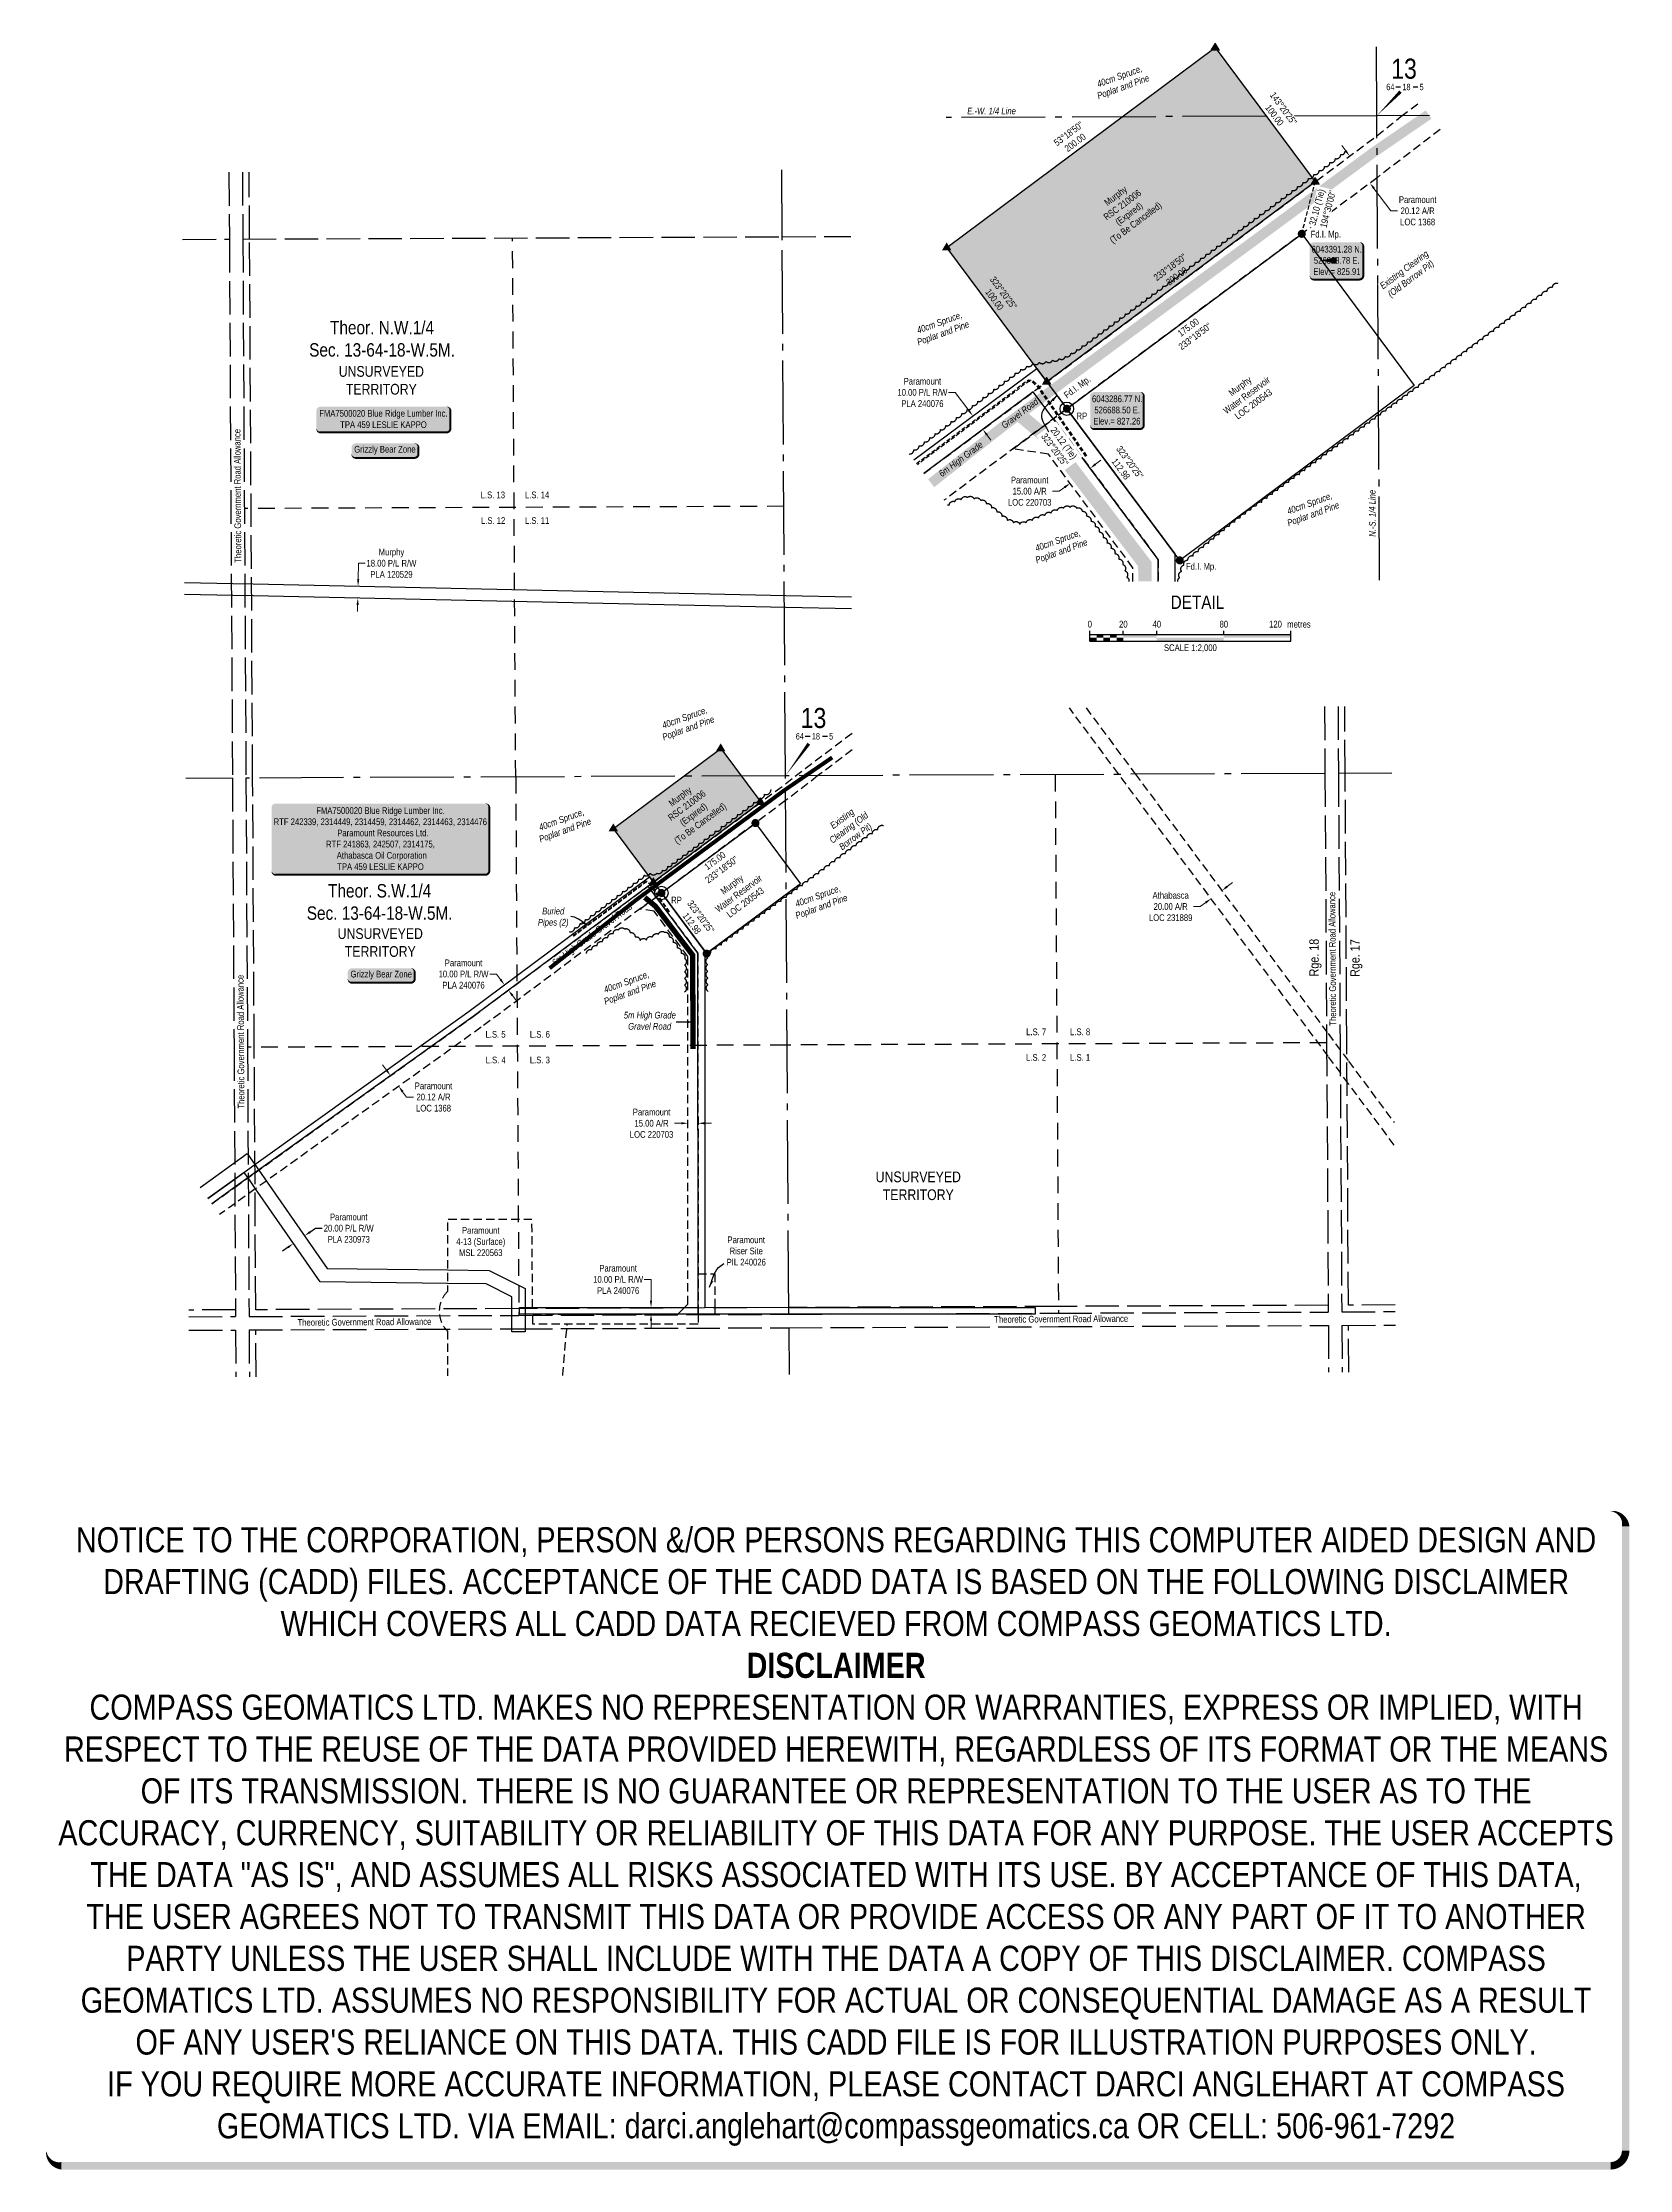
# Model space of a CAD drawing. Extents: x 525765 to 528133, y 6041380 to 6044557.
import ezdxf
from ezdxf.enums import TextEntityAlignment as Align

# ---------------------------------------------------------------- set-up
doc = ezdxf.new("R2010")
doc.units = 0
doc.header["$LTSCALE"] = 5
doc.header["$PDSIZE"] = 0.5
for name, pattern in [('0', [1, 1, 0]), ('foc-ACCESSROAD', [3.75, 2.5, -1.25]), ('foc-LSD', [8, 5, -3]), ('foc-QUARTERLINE', [33, 25, -3, 2, -3]), ('foc-TIELINE', [1.875, 1.25, -0.625]), ('foc-UNSURVEYED', [12.5, 10, -2.5]), ('UG_PIPE', [1.875, 1.25, -0.625])]:
    doc.linetypes.add(name, pattern=pattern)
doc.layers.get('Defpoints').update_dxf_attribs({"color": 9})
for name, color, linetype in [('10', 1, 'Continuous'), ('35', 37, 'Continuous'), ('9', 3, 'Continuous'), ('AS-PIPE-UG', 44, 'UG_PIPE'), ('AS-ROADS', 254, 'Continuous'), ('AS-SURFACE IMPACT', 7, 'Continuous'), ('C-RW', 13, 'Continuous'), ('C-SYMBOL', 7, 'Continuous'), ('D-TXT', 6, 'Continuous'), ('DETAIL-T', 7, 'Continuous'), ('F-AR', 190, 'foc-ACCESSROAD'), ('F-RW', 190, 'Continuous'), ('F-WS', 190, 'foc-ACCESSROAD'), ('L-BD', 7, 'Continuous'), ('L-BD1', 253, 'Continuous'), ('L-MON', 1, 'Continuous'), ('L-QSEC', 8, 'foc-QUARTERLINE'), ('L-ROAD-T', 7, 'Continuous'), ('L-SECLBL', 7, 'Continuous'), ('L-SECTION-LSD', 7, 'foc-LSD'), ('L-TIE', 7, 'foc-TIELINE'), ('L-TIE-T', 7, 'Continuous'), ('L-UNS-T', 3, 'Continuous'), ('L-USEC', 7, 'foc-UNSURVEYED'), ('P-PROPOSED', 10, 'Continuous'), ('P-PROPOSED-H', 21, 'Continuous'), ('T-BUSH', 110, '0'), ('T-BUSH-T', 110, 'Continuous')]:
    doc.layers.add(name, color=color, linetype=linetype)
for name, color, linetype, lineweight in [('AS-GENERAL', 48, 'Continuous', 18), ('C-RW-T', 13, 'Continuous', 9), ('F-AR-T', 190, 'Continuous', 9), ('F-RW-T', 190, 'Continuous', 9), ('F-WS-T', 190, 'Continuous', 9), ('T-TEXT', 48, 'Continuous', 18)]:
    doc.layers.add(name, color=color, linetype=linetype, lineweight=lineweight)
doc.layers.add('DISCLAIMER', color=7, linetype='Continuous', plot=False)
doc.styles.add('100L', font='ARIALN.TTF', dxfattribs={"height": 11})
doc.styles.add('175L', font='ARIALN.TTF', dxfattribs={"height": 20})
doc.styles.add('80', font='ARIALN.TTF', dxfattribs={"height": 10})
doc.styles.add('80CG', font='ARIALN.TTF', dxfattribs={"height": 10})
doc.styles.add('80L', font='ARIALN.TTF', dxfattribs={"height": 10})
doc.styles.add('SIMPLEX', font='ARIALN.TTF')
doc.dimstyles.new('Compass 5 000', dxfattribs={"dimscale": 5, "dimtxt": 9, "dimasz": 2, "dimexe": 0.2, "dimexo": 0.0625, "dimgap": 0.5, "dimtad": 0, "dimtih": 1, "dimtoh": 1, "dimzin": 0, "dimdsep": 46, "dimtxsty": '80CG', "dimcen": 0.1, "dimse1": 1, "dimse2": 1, "dimclrd": 256, "dimclrt": 256, "dimaunit": 1, "dimadec": 4, "dimazin": 0, "dimtfac": 0.06, "dimtofl": 0, "dimtmove": 0, "dimatfit": 1, "dimfxl": 0.2, "dimtolj": 1, "dimtzin": 0, "dimlwd": -1, "dimarcsym": 0})

msp = doc.modelspace()

# ---------------------------------------------------------------- texts
at = {"layer": 'C-RW-T', "attachment_point": 5, "rotation": 36.6889, "style": '80CG'}
for s, insert, char_height, width in [('\\A1;Murphy\\PRSC 210006\\P(Expired)\\P(To Be Cancelled)', (527382.329, 6044306.649), 9.99482, 91.67595), ('\\A1;Murphy\\PWater Reservoir\\PLOC 200543', (527562.111, 6044030.205), 10, 83.00587), ('\\A1;Murphy\\PRSC 210006\\P(Expired)\\P(To Be Cancelled)', (526732.126, 6043409.614), 9.99482, 91.67595), ('\\A1;Murphy\\PWater Reservoir\\PLOC 200543', (526803.632, 6043285.925), 9.99482, 116.76047)]:
    msp.add_mtext(s, dxfattribs=dict(at, insert=insert, char_height=char_height, width=width))
at = {"layer": 'C-SYMBOL', "color": 3, "char_height": 19.98964, "attachment_point": 2, "style": '175L'}
for s, insert, width in [('Theor. N.W.1/4\\PSec. 13-64-18-W.5M.', (526271.375, 6044141.165), 379.27145), ('Theor. S.W.1/4\\PSec. 13-64-18-W.5M.', (526267.811, 6043300.041), 378.01691)]:
    msp.add_mtext(s, dxfattribs=dict(at, insert=insert, width=width))
at = {"layer": 'D-TXT', "color": 3, "char_height": 13.9927, "attachment_point": 1, "rotation": 90, "style": '80L'}
for s, width, insert in [('Rge. 18', 73.75526, (527655.652, 6043162.206)), ('Rge. 17', 63.86109, (527716.659, 6043161.499))]:
    msp.add_mtext_dynamic_manual_height_columns(s, width=width, gutter_width=47.5, heights=[0], dxfattribs=dict(at, insert=insert))
at = {"layer": 'DETAIL-T', "color": 3, "insert": (527488.613, 6043720.996), "char_height": 20, "width": 223.85802, "attachment_point": 5, "style": '80CG'}
msp.add_mtext('DETAIL', dxfattribs=at)
at = {"layer": 'F-WS-T', "char_height": 9.99482, "attachment_point": 5, "style": '80CG'}
for s, insert, width in [('\\A1;Paramount\\P4-13 (Surface)\\PMSL 220563', (526418.726, 6042766.125), 72.58626), ('\\A1;Paramount\\PRiser Site\\PPIL 240026', (526815.012, 6042752.053), 58.13263)]:
    msp.add_mtext(s, dxfattribs=dict(at, insert=insert, width=width))
at = {"layer": 'L-BD', "color": 2, "char_height": 10, "width": 48.57242, "attachment_point": 2, "rotation": 306.6601, "style": '80L'}
for insert in [(527391.677, 6043932.929), (526751.27, 6043254.201)]:
    msp.add_mtext("323°20'25'' 112.98", dxfattribs=dict(at, insert=insert))
at = {"layer": 'L-BD1', "insert": (527444.716, 6044225.393), "char_height": 10, "width": 56.30737, "attachment_point": 2, "rotation": 36.6889, "style": '80L', "bg_fill": 1, "box_fill_scale": 1, "bg_fill_color": 21, "bg_fill_transparency": 0}
msp.add_mtext("233°18'50''\\P200.00", dxfattribs=at)
at = {"layer": 'L-BD1', "char_height": 10, "attachment_point": 2, "style": '80L'}
for s, insert, width, rotation in [("323°20'25'' \\P100.00", (527203.162, 6044185.969), 61.21315, 306.6695), ("175.00 233°18'50''", (527471.94, 6044135.559), 56.30737, 36.6889), ("175.00 233°18'50''", (526765.253, 6043339.019), 56.30737, 36.6889)]:
    msp.add_mtext(s, dxfattribs=dict(at, insert=insert, width=width, rotation=rotation))
at = {"layer": 'L-ROAD-T', "style": '80L'}
for rotation, p in [(90.391944, (526055.628, 6043879.895)), (90.391944, (527690.04, 6043188.492)), (90.391944, (526060.335, 6043064.613)), (0.400516, (526245.069, 6042646.016)), (0.400516, (527285.239, 6042650.541))]:
    msp.add_text('Theoretic Government Road Allowance', height=9.99482, rotation=rotation, dxfattribs=at).set_placement(p, align=Align.MIDDLE_CENTER)
at = {"layer": 'L-UNS-T', "color": 3, "char_height": 15.99171, "attachment_point": 5, "style": '80L'}
for insert in [(526270.315, 6044052.283), (526268.72, 6043212.632), (527071.865, 6042849.362)]:
    msp.add_mtext_dynamic_manual_height_columns('UNSURVEYED TERRITORY', width=126.41375, gutter_width=47.5, heights=[0], dxfattribs=dict(at, insert=insert))
at = {"layer": 'T-BUSH-T', "attachment_point": 1, "rotation": 20, "style": '80L'}
for s, insert, char_height in [('\\pi6.1687;{\\fArial Narrow|b0|i1|c0|p34;40cm Spruce, \\P\\pi0.32626;Poplar and Pine}', (527331.597, 6044497.093), 10), ('\\pi6.1687;{\\fArial Narrow|b0|i1|c0|p34;40cm Spruce, \\P\\pi0.32626;Poplar and Pine}', (527239.365, 6043803.877), 10), ('\\pi6.1866;{\\fArial Narrow|b0|i1|c0|p34;40cm Spruce, \\P\\pi0.34716;Poplar and Pine}', (526682.466, 6043539.364), 9.99482)]:
    msp.add_mtext_dynamic_manual_height_columns(s, width=81.33465, gutter_width=50.026, heights=[0], dxfattribs=dict(at, insert=insert, char_height=char_height))
at = {"layer": 'T-TEXT', "insert": (527100.726, 6043915.339), "char_height": 10, "attachment_point": 1, "rotation": 36.778542, "style": '80L'}
msp.add_mtext_dynamic_manual_height_columns('\\pi0.52749;{\\fArial Narrow|b0|i1|c0|p34;6m High Grade}', width=77.49427, gutter_width=50.026, heights=[0], dxfattribs=at)

# ---------------------------------------------------------------- blocks, each defined once
blk = doc.blocks.new('L-SECLBL')
at = {"layer": '9', "color": 7}
for p, q in [((-5.1, -27.8), (-12.3, -27.8)), ((20.7, -27.8), (13.5, -27.8))]:
    blk.add_line(p, q, dxfattribs=at)
at = {"layer": '10', "color": 2, "style": 'SIMPLEX'}
blk.add_attdef('SEC', text='', height=30, dxfattribs=at).set_placement((0, 0), align=Align.MIDDLE)
at = {"layer": '10', "color": 5, "style": '80L'}
blk.add_attdef('TWP', text='', height=9.5, dxfattribs=at).set_placement((-14.4, -27.4), align=Align.MIDDLE_RIGHT)
blk.add_attdef('RGE', text='', height=9.5, dxfattribs=at).set_placement((3.6, -27.4), align=Align.MIDDLE_CENTER)
blk.add_attdef('MER', text='', height=9.5, dxfattribs=at).set_placement((23.2, -27.4), align=Align.MIDDLE_LEFT)
blk = doc.blocks.new('*U421')
at = {"layer": '35', "color": 3}
blk.add_circle((0, 0), 10, dxfattribs=at)
at = {"layer": '35', "color": 3, "style": '80'}
blk.add_attdef('RP_001', (14.5, -15.6), '', height=10, dxfattribs=at)
blk = doc.blocks.new('*D423')
at = {"layer": 'C-RW-T', "transparency": 16777216}
for p, q in [((526235.8, 6043755.1), (526236.3, 6043779.2)), ((526236.3, 6043779.2), (526246.3, 6043779.2)), ((526234.9, 6043717.1), (526234.7, 6043707.1))]:
    blk.add_line(p, q, dxfattribs=at)
for points in [[(526234.1, 6043755.1), (526237.4, 6043755), (526235.5, 6043745.1)], [(526233.3, 6043717.1), (526236.6, 6043717), (526235.2, 6043727.1)]]:
    blk.add_solid(points, dxfattribs=at)
at = {"layer": 'Defpoints', "color": 0, "transparency": 16777216}
for p in [(526235.5, 6043745.1), (526273.4, 6043744.3), (526273, 6043726.3)]:
    blk.add_point(p, dxfattribs=at)
at = {"layer": 'C-RW-T', "transparency": 16777216, "insert": (526285.4, 6043779.2), "char_height": 10, "attachment_point": 5, "style": '80CG'}
blk.add_mtext('\\A1;Murphy\\P18.00 P/L R/W\\PPLA 120529', dxfattribs=at)
blk = doc.blocks.new('*D424')
at = {"layer": 'Defpoints', "color": 0, "transparency": 16777216}
for p in [(526728, 6043069.8), (526743, 6043069.8), (526743, 6042942.8)]:
    blk.add_point(p, dxfattribs=at)
at = {"layer": 'F-AR-T', "transparency": 16777216}
for p, q in [((526718, 6042942.8), (526708, 6042942.8)), ((526753, 6042942.8), (526763, 6042942.8))]:
    blk.add_line(p, q, dxfattribs=at)
for points in [[(526718, 6042944.5), (526718, 6042941.2), (526728, 6042942.8)], [(526753, 6042944.5), (526753, 6042941.2), (526743, 6042942.8)]]:
    blk.add_solid(points, dxfattribs=at)
at = {"layer": 'F-AR-T', "transparency": 16777216, "insert": (526673.7, 6042942.8), "char_height": 10, "attachment_point": 5, "style": '80CG'}
blk.add_mtext('\\A1;Paramount\\P15.00 A/R\\PLOC 220703', dxfattribs=at)
blk = doc.blocks.new('*D425')
at = {"layer": 'Defpoints', "color": 0, "transparency": 16777216}
for p in [(526767.3, 6043377.3), (526779.3, 6043361.3), (526284, 6043014)]:
    blk.add_point(p, dxfattribs=at)
at = {"layer": 'F-AR-T', "transparency": 16777216}
for p, q in [((526278, 6043022), (526272, 6043030)), ((526302.1, 6042990), (526308.1, 6042982)), ((526308.1, 6042982), (526318.1, 6042982))]:
    blk.add_line(p, q, dxfattribs=at)
for points in [[(526279.3, 6043023), (526276.7, 6043021), (526284, 6043014)], [(526303.4, 6042991), (526300.8, 6042989), (526296.1, 6042998)]]:
    blk.add_solid(points, dxfattribs=at)
at = {"layer": 'F-AR-T', "transparency": 16777216, "insert": (526348.2, 6042982), "char_height": 10, "attachment_point": 5, "style": '80CG'}
blk.add_mtext('\\A1;Paramount\\P20.12 A/R\\PLOC 1368', dxfattribs=at)
blk = doc.blocks.new('*D426')
at = {"layer": 'Defpoints', "color": 0, "transparency": 16777216}
for p in [(526506.7, 6043188.8), (526512.6, 6043180.8), (526454.1, 6043149.6)]:
    blk.add_point(p, dxfattribs=at)
at = {"layer": 'F-RW-T', "transparency": 16777216}
for p, q in [((526442.1, 6043165.7), (526432.1, 6043165.7)), ((526448.1, 6043157.7), (526442.1, 6043165.7)), ((526466, 6043133.6), (526472, 6043125.6))]:
    blk.add_line(p, q, dxfattribs=at)
for points in [[(526449.4, 6043158.7), (526446.8, 6043156.7), (526454.1, 6043149.6)], [(526467.3, 6043134.6), (526464.7, 6043132.6), (526460, 6043141.6)]]:
    blk.add_solid(points, dxfattribs=at)
at = {"layer": 'F-RW-T', "transparency": 16777216, "insert": (526393, 6043165.7), "char_height": 10, "attachment_point": 5, "style": '80CG'}
blk.add_mtext('\\A1;Paramount\\P10.00 P/L R/W\\PPLA 240076', dxfattribs=at)
blk = doc.blocks.new('*D427')
at = {"layer": 'Defpoints', "color": 0, "transparency": 16777216}
for p in [(526672.9, 6042667.8), (527050.5, 6042667.8), (527050.5, 6042657.8)]:
    blk.add_point(p, dxfattribs=at)
at = {"layer": 'F-RW-T', "transparency": 16777216}
for p, q in [((526672.9, 6042709.6), (526662.9, 6042709.6)), ((526672.9, 6042677.8), (526672.9, 6042709.6)), ((526672.9, 6042647.8), (526672.9, 6042637.8))]:
    blk.add_line(p, q, dxfattribs=at)
for points in [[(526674.5, 6042677.8), (526671.2, 6042677.8), (526672.9, 6042667.8)], [(526674.5, 6042647.8), (526671.2, 6042647.8), (526672.9, 6042657.8)]]:
    blk.add_solid(points, dxfattribs=at)
at = {"layer": 'F-RW-T', "transparency": 16777216, "insert": (526623.8, 6042709.6), "char_height": 10, "attachment_point": 5, "style": '80CG'}
blk.add_mtext('\\A1;Paramount\\P10.00 P/L R/W\\PPLA 240076', dxfattribs=at)
blk = doc.blocks.new('fdia')
at = {"color": 255, "const_width": 1}
blk.add_lwpolyline([(-0.5, 0, 1), (0.5, 0, 1)], format="xyb", close=True, dxfattribs=at)
blk = doc.blocks.new('Fdiaa')
blk.add_blockref('fdia', (0, 0))
blk = doc.blocks.new('fdib')
at = {"color": 1, "const_width": 1.6}
blk.add_lwpolyline([(-0.4, 0, 1), (0.4, 0, 1)], format="xyb", close=True, dxfattribs=at)
at = {"color": 1}
blk.add_circle((0, 0), 0.8, dxfattribs=at)
blk = doc.blocks.new('Fdibb')
blk.add_blockref('fdib', (0, 0))
blk = doc.blocks.new('fdicc')
for name in ['Fdibb', 'Fdiaa']:
    blk.add_blockref(name, (0, 0))
blk = doc.blocks.new('FDI')
blk.add_blockref('fdicc', (0, 0))
blk = doc.blocks.new('TRIA')
blk.add_hatch(color=255).paths.add_polyline_path([(-0.04, 1.52), (-1.47, -0.87), (1.39, -0.87)])
blk = doc.blocks.new('TRIAA')
blk.add_blockref('TRIA', (0, 0))
blk = doc.blocks.new('TRIB')
at = {"color": 1}
blk.add_lwpolyline([(-1.12, -0.67), (-0.04, 1.13), (1.04, -0.67)], close=True, dxfattribs=at)
blk = doc.blocks.new('TRIBB')
blk.add_blockref('TRIB', (0, 0))
blk = doc.blocks.new('TRICC')
for name in ['TRIAA', 'TRIBB']:
    blk.add_blockref(name, (0, 0))
blk = doc.blocks.new('plspike')
blk.add_blockref('TRICC', (0, 0))
blk = doc.blocks.new('STRIA')
blk.add_hatch(color=255).paths.add_polyline_path([(-0.04, 1.52), (-1.47, -0.87), (1.39, -0.87)])
blk = doc.blocks.new('STRIAA')
blk.add_blockref('STRIA', (0, 0))
blk = doc.blocks.new('STRIB')
at = {"color": 1}
blk.add_solid([(-1.12, -0.67), (-0.04, 1.13), (1.04, -0.67)], dxfattribs=at)
blk = doc.blocks.new('STRIBB')
blk.add_blockref('STRIB', (0, 0))
blk = doc.blocks.new('STRICC')
for name in ['STRIAA', 'STRIBB']:
    blk.add_blockref(name, (0, 0))
blk = doc.blocks.new('fdspike')
blk.add_blockref('STRICC', (0, 0))
blk = doc.blocks.new('*D500')
at = {"layer": 'Defpoints', "color": 0, "transparency": 16777216}
for p in [(526139.8, 6042762.4), (526155.6, 6042774.7), (526156.2, 6042773.8)]:
    blk.add_point(p, dxfattribs=at)
at = {"layer": 'F-RW', "transparency": 16777216}
for p, q in [((526163.8, 6042780.4), (526172, 6042786.1)), ((526172, 6042786.1), (526182, 6042786.1)), ((526131, 6042757.6), (526122.7, 6042751.9))]:
    blk.add_line(p, q, dxfattribs=at)
for points in [[(526130, 6042758.9), (526131.9, 6042756.2), (526139.2, 6042763.3)], [(526162.9, 6042781.8), (526164.8, 6042779), (526155.6, 6042774.7)]]:
    blk.add_solid(points, dxfattribs=at)
at = {"layer": 'F-RW', "transparency": 16777216, "insert": (526221.6, 6042786.1), "char_height": 10, "attachment_point": 5, "style": '80CG'}
blk.add_mtext('\\A1;Paramount\\P20.00 P/L R/W\\PPLA 230973', dxfattribs=at)
blk = doc.blocks.new('*D501')
at = {"layer": 'Defpoints', "color": 0, "transparency": 16777216}
for p in [(527507.8, 6043280), (527509, 6043278.4), (527523.8, 6043291.9)]:
    blk.add_point(p, dxfattribs=at)
at = {"layer": 'F-AR-T', "transparency": 16777216}
for p, q in [((527533, 6043296.3), (527541.1, 6043302.3)), ((527492.9, 6043266.5), (527482.9, 6043266.5)), ((527500.9, 6043272.5), (527492.9, 6043266.5))]:
    blk.add_line(p, q, dxfattribs=at)
for points in [[(527532, 6043297.6), (527534, 6043295), (527525, 6043290.3)], [(527499.9, 6043273.8), (527501.9, 6043271.1), (527509, 6043278.4)]]:
    blk.add_solid(points, dxfattribs=at)
at = {"layer": 'F-AR-T', "transparency": 16777216, "insert": (527448.6, 6043266.5), "char_height": 10, "attachment_point": 5, "style": '80CG'}
blk.add_mtext('\\A1;Athabasca\\P20.00 A/R\\PLOC 231889', dxfattribs=at)
blk = doc.blocks.new('*U502')
h = blk.add_hatch(color=255)
edge = h.paths.add_edge_path()
edge.add_line((-94, -20), (94, -20))
edge.add_arc((94, -14), 6, 270, 360)
edge.add_line((100, -14), (100, 12.5))
edge.add_arc((94, 12.5), 6, 0, 90)
edge.add_line((94, 18.5), (-94, 18.5))
edge.add_arc((-94, 12.5), 6, 90, 180)
edge.add_line((-100, 12.5), (-100, -14))
edge.add_arc((-94, -14), 6, 180, 270)
at = {"color": 44, "flags": 128}
blk.add_lwpolyline([(-94, -20, 3, 3, 0), (94, -20, 3, 3, 0.414214), (100, -14, 3, 3, 0), (100, 12.5, 3, 0, 0.414214), (94, 18.5, 0, 0, 0), (-94, 18.5, 0, 0, 0.414214), (-100, 12.5, 0, 0, 0), (-100, -14, 0, 3, 0.414214)], format="xyseb", close=True, dxfattribs=at)
at = {"color": 44, "style": '80'}
blk.add_attdef('ENTER_TEXT_001', (-36, -5), '', height=10, dxfattribs=at)
blk = doc.blocks.new('*U503')
h = blk.add_hatch(color=255)
edge = h.paths.add_edge_path()
edge.add_line((-156.5, -54), (156.5, -54))
edge.add_arc((156.5, -48), 6, 270, 360)
edge.add_line((162.5, -48), (162.5, 46.5))
edge.add_arc((156.5, 46.5), 6, 0, 90)
edge.add_line((156.5, 52.5), (-156.5, 52.5))
edge.add_arc((-156.5, 46.5), 6, 90, 180)
edge.add_line((-162.5, 46.5), (-162.5, -48))
edge.add_arc((-156.5, -48), 6, 180, 270)
at = {"color": 44, "flags": 128}
blk.add_lwpolyline([(-156.5, -54, 3, 3, 0), (156.5, -54, 3, 3, 0.414214), (162.5, -48, 3, 3, 0), (162.5, 46.5, 3, 0, 0.414214), (156.5, 52.5, 0, 0, 0), (-156.5, 52.5, 0, 0, 0.414214), (-162.5, 46.5, 0, 0, 0), (-162.5, -48, 0, 3, 0.414214)], format="xyseb", close=True, dxfattribs=at)
at = {"color": 44, "style": '80'}
blk.add_attdef('ENTER_TEXT_001', (-36, -5), '', height=10, dxfattribs=at)
blk = doc.blocks.new('*U507')
h = blk.add_hatch(color=255)
edge = h.paths.add_edge_path()
edge.add_line((-44, -11.5), (44, -11.5))
edge.add_arc((44, -5.5), 6, 270, 360)
edge.add_line((50, -5.5), (50, 4))
edge.add_arc((44, 4), 6, 0, 90)
edge.add_line((44, 10), (-44, 10))
edge.add_arc((-44, 4), 6, 90, 180)
edge.add_line((-50, 4), (-50, -5.5))
edge.add_arc((-44, -5.5), 6, 180, 270)
at = {"color": 131, "flags": 128}
blk.add_lwpolyline([(-44, -11.5, 3, 3, 0), (44, -11.5, 3, 3, 0.414214), (50, -5.5, 3, 3, 0), (50, 4, 3, 0, 0.414214), (44, 10, 0, 0, 0), (-44, 10, 0, 0, 0.414214), (-50, 4, 0, 0, 0), (-50, -5.5, 0, 3, 0.414214)], format="xyseb", close=True, dxfattribs=at)
at = {"color": 131, "style": '80'}
blk.add_attdef('ENTER_TEXT_001', (-36, -5), '', height=10, dxfattribs=at)
blk = doc.blocks.new('*U523')
h = blk.add_hatch(color=254)
edge = h.paths.add_edge_path()
edge.add_line((-34, -28.5), (34, -28.5))
edge.add_arc((34, -22.5), 6, 270, 360)
edge.add_line((40, -22.5), (40, 21))
edge.add_arc((34, 21), 6, 0, 90)
edge.add_line((34, 27), (-34, 27))
edge.add_arc((-34, 21), 6, 90, 180)
edge.add_line((-40, 21), (-40, -22.5))
edge.add_arc((-34, -22.5), 6, 180, 270)
at = {"color": 1, "flags": 128}
blk.add_lwpolyline([(-34, -28.5, 3, 3, 0), (34, -28.5, 3, 3, 0.414214), (40, -22.5, 3, 3, 0), (40, 21, 3, 0, 0.414214), (34, 27, 0, 0, 0), (-34, 27, 0, 0, 0.414214), (-40, 21, 0, 0, 0), (-40, -22.5, 0, 3, 0.414214)], format="xyseb", close=True, dxfattribs=at)
blk.add_lwpolyline([(-23, 0, 0, 10, 0), (0, 0, 5, 5, 0)], format="xyseb", dxfattribs=at)
at = {"color": 1, "style": '80'}
blk.add_attdef('ENTER_TEXT_001', (-36, -5), '', height=10, dxfattribs=at)
blk = doc.blocks.new('*U524')
h = blk.add_hatch(color=254)
edge = h.paths.add_edge_path()
edge.add_line((-34, -28.5), (34, -28.5))
edge.add_arc((34, -22.5), 6, 270, 360)
edge.add_line((40, -22.5), (40, 21))
edge.add_arc((34, 21), 6, 0, 90)
edge.add_line((34, 27), (-34, 27))
edge.add_arc((-34, 21), 6, 90, 180)
edge.add_line((-40, 21), (-40, -22.5))
edge.add_arc((-34, -22.5), 6, 180, 270)
at = {"color": 1, "flags": 128}
blk.add_lwpolyline([(-34, -28.5, 3, 3, 0), (34, -28.5, 3, 3, 0.414214), (40, -22.5, 3, 3, 0), (40, 21, 3, 0, 0.414214), (34, 27, 0, 0, 0), (-34, 27, 0, 0, 0.414214), (-40, 21, 0, 0, 0), (-40, -22.5, 0, 3, 0.414214)], format="xyseb", close=True, dxfattribs=at)
blk.add_lwpolyline([(0, 0, 0, 10, 0), (0, 0, 5, 5, 0)], format="xyseb", dxfattribs=at)
at = {"color": 1, "style": '80'}
blk.add_attdef('ENTER_TEXT_001', (-36, -5), '', height=10, dxfattribs=at)
blk = doc.blocks.new('*U372')
at = {"color": 0}
for p, q in [((-150, 0), (-150, 15)), ((-150, 10), (150.2, 10)), ((-150, 0), (150.2, 0)), ((-100, 10), (-100, 15)), ((-50, 10), (-50, 15)), ((50, 10), (50, 15)), ((150.2, 0), (150.2, 15))]:
    blk.add_line(p, q, dxfattribs=at)
for points in [[(-150, 5), (-140, 5), (-150, 0), (-140, 0)], [(-140, 10), (-130, 10), (-140, 5), (-130, 5)], [(-130, 5), (-120, 5), (-130, 0), (-120, 0)], [(-120, 10), (-110, 10), (-120, 5), (-110, 5)], [(-110, 5), (-100, 5), (-110, 0), (-100, 0)], [(-100, 10), (-50, 10), (-100, 5), (-50, 5)], [(-50, 5), (50, 5), (-50, 0), (50, 0)], [(50, 10), (150.2, 10), (50, 5), (150.2, 5)]]:
    blk.add_solid(points, dxfattribs=at)
at = {"color": 0, "style": '80'}
blk.add_text('metres', height=10, dxfattribs=at).set_placement((162.2, 20), align=Align.CENTER)
at = {"color": 0, "char_height": 10, "style": '80'}
for s, insert, attachment_point in [('0', (-150, 30.2), 2), ('20', (-100, 30.2), 2), ('40', (-50, 30.2), 2), ('80', (50, 30.2), 2), ('120', (136.7, 30.2), 3), ('SCALE 1:2,000', (0.1, -5), 2)]:
    blk.add_mtext(s, dxfattribs=dict(at, insert=insert, attachment_point=attachment_point))
blk = doc.blocks.new('*D526')
at = {"layer": 'Defpoints', "color": 0, "transparency": 16777216}
for p in [(527715.9, 6044387.2), (527499.4, 6044224.4), (527529.7, 6044184.3)]:
    blk.add_point(p, dxfattribs=at)
at = {"layer": 'F-AR-T', "transparency": 16777216}
for p, q in [((527709.9, 6044395.2), (527703.9, 6044403.2)), ((527752.1, 6044339), (527777.3, 6044305.5)), ((527777.3, 6044305.5), (527787.3, 6044305.5))]:
    blk.add_line(p, q, dxfattribs=at)
for points in [[(527711.2, 6044396.2), (527708.6, 6044394.2), (527715.9, 6044387.2)], [(527753.5, 6044340), (527750.8, 6044338), (527746.1, 6044347)]]:
    blk.add_solid(points, dxfattribs=at)
at = {"layer": 'F-AR-T', "transparency": 16777216, "insert": (527817.3, 6044305.5), "char_height": 10, "attachment_point": 5, "style": '80CG'}
blk.add_mtext('\\A1;Paramount\\P20.12 A/R\\PLOC 1368', dxfattribs=at)
blk = doc.blocks.new('*D527')
at = {"layer": 'Defpoints', "color": 0, "transparency": 16777216}
for p in [(527153.3, 6043999.2), (527136.8, 6043986.9), (527151.7, 6043966.8)]:
    blk.add_point(p, dxfattribs=at)
at = {"layer": 'F-RW-T', "transparency": 16777216}
for p, q in [((527127.1, 6044034.3), (527117.1, 6044034.3)), ((527147.3, 6044007.2), (527127.1, 6044034.3)), ((527174.2, 6043971.1), (527180.2, 6043963.1))]:
    blk.add_line(p, q, dxfattribs=at)
for points in [[(527148.7, 6044008.2), (527146, 6044006.2), (527153.3, 6043999.2)], [(527175.6, 6043972.1), (527172.9, 6043970.1), (527168.3, 6043979.1)]]:
    blk.add_solid(points, dxfattribs=at)
at = {"layer": 'F-RW-T', "transparency": 16777216, "insert": (527078, 6044034.3), "char_height": 10, "attachment_point": 5, "style": '80CG'}
blk.add_mtext('\\A1;Paramount\\P10.00 P/L R/W\\PPLA 240076', dxfattribs=at)
blk = doc.blocks.new('*D528')
at = {"layer": 'Defpoints', "color": 0, "transparency": 16777216}
for p in [(527298.5, 6043898.8), (527330.7, 6043918.3), (527300.6, 6043895.9)]:
    blk.add_point(p, dxfattribs=at)
at = {"layer": 'F-RW-T', "transparency": 16777216}
for p, q in [((527336.5, 6043927.1), (527344.6, 6043933.1)), ((527282.4, 6043886.8), (527272.4, 6043886.8)), ((527290.4, 6043892.8), (527282.4, 6043886.8))]:
    blk.add_line(p, q, dxfattribs=at)
for points in [[(527289.4, 6043894.1), (527291.4, 6043891.4), (527298.5, 6043898.8)], [(527335.5, 6043928.4), (527337.5, 6043925.8), (527328.5, 6043921.1)]]:
    blk.add_solid(points, dxfattribs=at)
at = {"layer": 'F-RW-T', "transparency": 16777216, "insert": (527238.1, 6043886.8), "char_height": 10, "attachment_point": 5, "style": '80CG'}
blk.add_mtext('\\A1;Paramount\\P15.00 A/R\\PLOC 220703', dxfattribs=at)
blk = doc.blocks.new('Disclaimer_Legal')
at = {"layer": 'DISCLAIMER', "color": 254, "flags": 128}
blk.add_lwpolyline([(-3613, -1105, 37.5, 37.5, 0), (4096, -1105, 37.5, 37.5, 0.414214), (4171, -1030, 37.5, 37.5, 0), (4171, 2079, 37.5, 0, 0.414214), (4096, 2154, 0, 0, 0), (-3613, 2154, 0, 0, 0.414214), (-3688, 2079, 0, 0, 0), (-3688, -1030, 0, 37.5, 0.414214)], format="xyseb", close=True, dxfattribs=at)
at = {"layer": 'DISCLAIMER', "color": 254, "insert": (242, 534), "char_height": 125, "width": 7717.57, "attachment_point": 5, "style": '80'}
blk.add_mtext('NOTICE TO THE CORPORATION, PERSON &/OR PERSONS REGARDING THIS COMPUTER AIDED DESIGN AND DRAFTING (CADD) FILES. ACCEPTANCE OF THE CADD DATA IS BASED ON THE FOLLOWING DISCLAIMER WHICH COVERS ALL CADD DATA RECIEVED FROM COMPASS GEOMATICS LTD.\\P{\\fArial Narrow|b1|i0|c0|p34;DISCLAIMER}\\PCOMPASS GEOMATICS LTD. MAKES NO REPRESENTATION OR WARRANTIES, EXPRESS OR IMPLIED, WITH RESPECT TO THE REUSE OF THE DATA PROVIDED HEREWITH, REGARDLESS OF ITS FORMAT OR THE MEANS OF ITS TRANSMISSION. THERE IS NO GUARANTEE OR REPRESENTATION TO THE USER AS TO THE ACCURACY, CURRENCY, SUITABILITY OR RELIABILITY OF THIS DATA FOR ANY PURPOSE. THE USER ACCEPTS THE DATA "AS IS", AND ASSUMES ALL RISKS ASSOCIATED WITH ITS USE. BY ACCEPTANCE OF THIS DATA, THE USER AGREES NOT TO TRANSMIT THIS DATA OR PROVIDE ACCESS OR ANY PART OF IT TO ANOTHER PARTY UNLESS THE USER SHALL INCLUDE WITH THE DATA A COPY OF THIS DISCLAIMER. COMPASS GEOMATICS LTD. ASSUMES NO RESPONSIBILITY FOR ACTUAL OR CONSEQUENTIAL DAMAGE AS A RESULT OF ANY USER\'S RELIANCE ON THIS DATA. THIS CADD FILE IS FOR ILLUSTRATION PURPOSES ONLY.\\PIF YOU REQUIRE MORE ACCURATE INFORMATION, PLEASE CONTACT DARCI ANGLEHART AT COMPASS GEOMATICS LTD. VIA EMAIL: darci.anglehart@compassgeomatics.ca OR CELL: 506-961-7292', dxfattribs=at)

# ---------------------------------------------------------------- dimensions: what is measured, and where the dimension line sits
at = {"layer": 'C-RW-T'}
dim = msp.add_linear_dim(base=(526235.542, 6043745.078), p1=(526273.002, 6043726.26), p2=(526273.393, 6043744.256), angle=88.755491, text='Murphy\\P18.00 P/L R/W\\PPLA 120529', dimstyle='Compass 5 000', dxfattribs=at)
dim.commit()
dim.dimension.update_dxf_attribs({"geometry": '*D423', "text_midpoint": (526285.369, 6043779.19), "dimtype": 161})
at = {"layer": 'F-AR-T'}
dim = msp.add_aligned_dim(p1=(527523.831, 6043291.926), p2=(527507.784, 6043280.011), distance=1.977, text='Athabasca\\P20.00 A/R\\PLOC 231889', dimstyle='Compass 5 000', dxfattribs=at)
dim.commit()
dim.dimension.update_dxf_attribs({"geometry": '*D501', "text_midpoint": (527448.591, 6043266.5)})
dim = msp.add_linear_dim(base=(526743.019, 6042942.823), p1=(526728.003, 6043069.771), p2=(526742.995, 6043069.774), angle=0.010655, text='Paramount\\P15.00 A/R\\PLOC 220703', dimstyle='Compass 5 000', dxfattribs=at)
dim.commit()
dim.dimension.update_dxf_attribs({"geometry": '*D424', "text_midpoint": (526673.712, 6042942.817), "dimtype": 161})
at = {"layer": 'F-RW'}
dim = msp.add_aligned_dim(p1=(526139.784, 6042762.398), p2=(526156.205, 6042773.796), distance=1.076, text='Paramount\\P20.00 P/L R/W\\PPLA 230973', dimstyle='Compass 5 000', dxfattribs=at)
dim.commit()
dim.dimension.update_dxf_attribs({"geometry": '*D500', "text_midpoint": (526221.561, 6042786.084)})
at = {"layer": 'F-RW-T'}
for base, p1, p2, angle, picture, middle in [((527153.323, 6043999.172), (527151.737, 6043966.829), (527136.808, 6043986.866), 126.688904, '*D527', (527078.037, 6044034.336)), ((526454.058, 6043149.647), (526512.645, 6043180.784), (526506.672, 6043188.809), 126.661615, '*D426', (526393.031, 6043165.691)), ((526672.868, 6042667.827), (527050.459, 6042657.83), (527050.458, 6042667.832), 90.000798, '*D427', (526623.781, 6042709.57))]:
    dim = msp.add_linear_dim(base=base, p1=p1, p2=p2, angle=angle, text='Paramount\\P10.00 P/L R/W\\PPLA 240076', dimstyle='Compass 5 000', dxfattribs=at)
    dim.commit()
    dim.dimension.update_dxf_attribs({"geometry": picture, "text_midpoint": middle, "dimtype": 161})

# ---------------------------------------------------------------- hatches: boundary and pattern name
at = {"layer": 'P-PROPOSED-H'}
h = msp.add_hatch(color=256, dxfattribs=at)
h.dxf.hatch_style = 1
h.paths.add_polyline_path([(527114.459, 6044250.751), (527263.668, 6044050.282), (527664.469, 6044348.883), (527515.261, 6044549.352)])
h = msp.add_hatch(color=256, dxfattribs=at)
h.dxf.hatch_style = 1
h.paths.add_polyline_path([(526616.812, 6043383.084), (526676.496, 6043302.896), (526836.816, 6043422.337), (526777.133, 6043502.525)])

# ---------------------------------------------------------------- linework, layer by layer
at = {"layer": 'AS-PIPE-UG', "flags": 128}
for points in [[(527323.312, 6043939.855), (527251.784, 6044043.443), (527241.999, 6044052.043), (527236.449, 6044052.693), (527227.914, 6044047.021), (527214.482, 6044035.923), (527069.411, 6043927.825)], [(527321.908, 6043938.81), (527250.467, 6044042.272), (527241.254, 6044050.37), (527236.883, 6044050.881), (527228.958, 6044045.614), (527215.562, 6044034.547), (527070.456, 6043926.422)], [(526700.353, 6043258.726), (526671.742, 6043300.161), (526667.828, 6043303.601), (526665.608, 6043303.861), (526662.194, 6043301.592), (526656.821, 6043297.153), (526556.684, 6043222.537)], [(526699.792, 6043258.308), (526671.215, 6043299.692), (526667.53, 6043302.931), (526665.782, 6043303.136), (526662.612, 6043301.029), (526657.253, 6043296.602), (526557.102, 6043221.976)]]:
    msp.add_lwpolyline(points, dxfattribs=at)
at = {"layer": 'AS-ROADS', "flags": 128}
for points, const_width in [([(527091.106, 6043898.71), (527197.902, 6043983.058), (527449.847, 6044169.716), (527750.939, 6044392.511), (527833.757, 6044449.28)], 14.992), ([(527222.377, 6044001.585), (527270.927, 6043960.738), (527410.065, 6043777.983), (527410.166, 6043752.075)], 19.99), ([(526521.485, 6043174.356), (526650.189, 6043276.007), (526750.967, 6043350.67), (526871.404, 6043439.788), (526943.394, 6043489.135)], 5.997), ([(526663.555, 6043280.103), (526679.399, 6043267.079), (526735.054, 6043193.977), (526735.604, 6043053.92)], 7.996)]:
    msp.add_lwpolyline(points, dxfattribs=dict(at, const_width=const_width))
at = {"layer": 'C-RW'}
for points in [[(527644.312, 6044271.141), (527812.302, 6044044.473), (527462.217, 6043783.521), (527293.684, 6044009.953)], [(526828.753, 6043391.24), (526895.949, 6043300.573), (526755.915, 6043196.192), (526688.502, 6043286.765)]]:
    msp.add_lwpolyline(points, close=True, dxfattribs=at)
for points in [[(525976.524, 6043750.704), (526048.678, 6043749.138), (526078.841, 6043748.482), (526874.276, 6043731.202), (526971.988, 6043729.079)], [(526972.096, 6043711.072), (526874.384, 6043713.195), (526078.945, 6043730.476), (526048.782, 6043731.131), (525976.628, 6043732.691)]]:
    msp.add_lwpolyline(points, dxfattribs=at)
at = {"layer": 'F-AR'}
for points in [[(527080.112, 6043913.464), (527756.558, 6044417.467), (527792.415, 6044446.528), (527819.967, 6044467.243)], [(527850.784, 6044427.1), (527756.932, 6044355.052), (527293.684, 6044009.953), (527110.132, 6043873.177)], [(526017.255, 6042822.595), (526051.913, 6042847.48), (526081.949, 6042869.045), (526407.334, 6043102.329), (526873.651, 6043449.77), (526887.994, 6043461.395), (526973.202, 6043525.455)], [(526973.351, 6043500.407), (526921.647, 6043461.534), (526873.801, 6043424.804), (526688.502, 6043286.765), (526419.349, 6043086.203), (526082.089, 6042844.716), (526052.054, 6042823.179), (526028.805, 6042806.509)]]:
    msp.add_lwpolyline(points, dxfattribs=at)
at = {"layer": 'F-RW'}
for points in [[(527065.182, 6043933.5), (527248.673, 6044070.215), (527293.684, 6044009.953), (527454.89, 6043793.245), (527454.898, 6043752.083)], [(527429.865, 6043752.079), (527429.858, 6043785.026), (527243.559, 6044035.244), (527080.112, 6043913.464)], [(526011.414, 6042830.73), (526053.527, 6042860.967), (526083.562, 6042882.532), (526401.363, 6043110.343), (526670.498, 6043310.87), (526688.502, 6043286.765), (526752.985, 6043200.082), (526753.076, 6042707.808), (526753.083, 6042667.895), (526768.065, 6042667.958), (526880.331, 6042667.83), (527226.521, 6042667.834), (527246.51, 6042667.836), (527246.511, 6042657.832), (527226.521, 6042657.833), (526880.391, 6042657.827), (526768.067, 6042657.831), (526758.074, 6042657.831), (526743.082, 6042657.832), (526713.098, 6042657.831), (526496.658, 6042657.831), (526476.667, 6042657.832), (526476.671, 6042666.748), (526476.671, 6042667.835), (526496.656, 6042667.834), (526708.955, 6042667.71), (526723.04, 6042667.769), (526736.202, 6042667.824), (526743.08, 6042667.853), (526742.972, 6043196.794), (526668.452, 6043296.881), (526407.334, 6043102.329), (526083.633, 6042870.27), (526053.598, 6042848.704), (526017.247, 6042822.605)], [(525999.749, 6042846.977), (526070.088, 6042897.479), (526081.526, 6042881.07), (526087.255, 6042872.85), (526099.855, 6042854.981), (526189.385, 6042725.994), (526368.866, 6042723.765), (526431.452, 6042722.99), (526484.962, 6042696.134), (526484.978, 6042666.88), (526484.979, 6042665.818), (526484.984, 6042656.877), (526484.995, 6042635.659), (526484.997, 6042631.283), (526465.007, 6042631.272), (526465.005, 6042635.576), (526464.989, 6042665.736), (526464.979, 6042683.797), (526426.6, 6042703.059), (526368.866, 6042703.774), (526178.837, 6042706.133), (526085.941, 6042839.97), (526083.608, 6042843.333), (526072.292, 6042859.635), (526065.278, 6042869.404), (526011.414, 6042830.73)]]:
    msp.add_lwpolyline(points, dxfattribs=at)
at = {"layer": 'F-WS'}
msp.add_lwpolyline([(527392.384, 6043752.072), (527392.38, 6043772.602), (527266.06, 6043942.261), (527213.281, 6043949.99), (527273.582, 6043994.919), (527429.858, 6043785.026), (527429.864, 6043752.079)], dxfattribs=at)
for points in [[(526743.07, 6042667.873), (526743.072, 6042657.851), (526743.075, 6042642.859), (526496.648, 6042642.859), (526496.648, 6042657.851), (526713.087, 6042657.851), (526723.029, 6042667.789), (526728.076, 6042672.841), (526727.98, 6043191.824), (526677.452, 6043259.688), (526656.341, 6043262.78), (526680.461, 6043280.751), (526742.972, 6043196.794), (526743.07, 6042667.873)], [(526768.055, 6042667.977), (526768.057, 6042657.851), (526758.064, 6042657.851), (526743.072, 6042657.851), (526743.07, 6042667.873), (526743.061, 6042717.894), (526768.048, 6042717.899), (526768.055, 6042667.977)]]:
    msp.add_lwpolyline(points, close=True, dxfattribs=at)
at = {"layer": 'F-WS', "flags": 128}
for points in [[(526496.159, 6042667.834), (526495.078, 6042799.306), (526368.867, 6042799.306), (526368.867, 6042691.507)], [(526368.867, 6042632.624), (526368.867, 6042565.547)], [(526541.098, 6042566.254), (526541.098, 6042568.13), (526547.692, 6042642.859)]]:
    msp.add_lwpolyline(points, dxfattribs=at)
at = {"layer": 'F-WS'}
msp.add_arc((526398.667, 6042662.066), 41.891, 135.346611, 224.653389, dxfattribs=at)
at = {"layer": 'L-QSEC', "flags": 128}
for points in [[(527756.377, 6044447.54), (527755.762, 6044550.702)], [(527756.377, 6044447.54), (527113.623, 6044444.821)], [(527834.84, 6044447.869), (527756.377, 6044447.54)], [(527760.54, 6043754.063), (527756.377, 6044447.54)], [(526868.782, 6044266.842), (526868.187, 6044366.796)], [(526873.579, 6043461.8), (526868.782, 6044266.842)], [(526048.054, 6043458.308), (526048.053, 6043458.308), (525978.214, 6043457.957)], [(526873.579, 6043461.8), (526078.213, 6043458.436), (526068.174, 6043458.393)], [(527678.987, 6043465.184), (526873.579, 6043461.8)], [(526878.406, 6042657.615), (526873.579, 6043461.8)], [(527778.986, 6043465.604), (527699.107, 6043465.268)], [(526878.488, 6042637.496), (526878.904, 6042567.64)]]:
    msp.add_lwpolyline(points, dxfattribs=at)
at = {"layer": 'L-SECLBL', "flags": 128}
for points in [[(527756.377, 6044447.54, 0, 5, 0), (527791.692, 6044483.447, 0, 0, 0)], [(526873.579, 6043461.8, 0, 4.997, 0), (526908.446, 6043509.657, 0, 0, 0)]]:
    msp.add_lwpolyline(points, format="xyseb", dxfattribs=at)
at = {"layer": 'L-SECTION-LSD'}
for p, q in [((526470.876, 6043460.096), (526466.154, 6044265.076)), ((526871.181, 6043864.321), (526065.85, 6043860.866))]:
    msp.add_line(p, q, dxfattribs=at)
at = {"layer": 'L-SECTION-LSD', "flags": 128}
for points in [[(526470.876, 6043460.096), (526475.611, 6042655.955)], [(527276.283, 6043463.492), (527281.185, 6042659.261)], [(526875.992, 6043059.707), (526070.495, 6043056.344)], [(527681.475, 6043063.045), (526875.992, 6043059.707)]]:
    msp.add_lwpolyline(points, dxfattribs=at)
at = {"layer": 'L-TIE'}
for p, q in [((527263.596, 6044050.173), (527293.684, 6044009.953)), ((526676.467, 6043302.853), (526688.502, 6043286.765))]:
    msp.add_line(p, q, dxfattribs=at)
at = {"layer": 'L-TIE', "flags": 128}
msp.add_lwpolyline([(526680.202, 6043280.696), (526688.502, 6043286.765)], dxfattribs=at)
at = {"layer": 'L-USEC'}
for p, q in [((526042.829, 6044363.215), (526043.407, 6044263.222)), ((526062.949, 6044363.302), (526063.526, 6044263.31)), ((526073.567, 6044263.354), (526072.989, 6044363.346)), ((525973.566, 6044262.916), (526043.407, 6044263.222)), ((526043.407, 6044263.222), (526048.054, 6043458.306)), ((526063.526, 6044263.31), (526868.782, 6044266.842)), ((526063.526, 6044263.31), (526068.173, 6043458.422)), ((526078.213, 6043458.433), (526073.567, 6044263.354)), ((526868.782, 6044266.842), (526971.032, 6044267.291)), ((527678.373, 6043565.182), (527678.987, 6043465.183)), ((527698.493, 6043565.267), (527699.106, 6043465.306)), ((527709.145, 6043465.395), (527708.532, 6043565.309)), ((526048.054, 6043458.306), (526050.375, 6043056.249)), ((526068.173, 6043458.422), (526070.495, 6043056.365)), ((526080.536, 6043056.374), (526078.213, 6043458.433)), ((527678.987, 6043465.183), (527681.455, 6043063.031)), ((527699.106, 6043465.306), (527701.575, 6043063.155)), ((527711.613, 6043063.245), (527709.145, 6043465.395)), ((526050.375, 6043056.249), (526052.713, 6042654.212)), ((526070.495, 6043056.365), (526072.817, 6042654.295)), ((526082.799, 6042664.375), (526080.536, 6043056.374)), ((527681.455, 6043063.031), (527683.964, 6042660.907)), ((527701.575, 6043063.155), (527704.042, 6042661.049)), ((527714.019, 6042671.159), (527711.613, 6043063.245)), ((526052.639, 6042664.251), (525982.799, 6042663.9)), ((526475.522, 6042665.994), (526082.799, 6042664.375)), ((526878.309, 6042667.654), (526475.522, 6042665.994)), ((527281.085, 6042669.3), (526878.309, 6042667.654)), ((526878.406, 6042657.615), (527281.185, 6042659.26)), ((527683.86, 6042670.946), (527281.085, 6042669.3)), ((527281.185, 6042659.26), (527683.964, 6042660.907)), ((527704.042, 6042661.049), (527783.919, 6042661.613)), ((527783.858, 6042671.653), (527714.019, 6042671.159)), ((525982.857, 6042653.861), (526052.713, 6042654.212)), ((525982.973, 6042633.741), (526052.814, 6042634.092)), ((526052.814, 6042634.092), (526053.217, 6042564.252)), ((526072.817, 6042654.295), (526475.616, 6042655.954)), ((526072.933, 6042634.208), (526475.699, 6042635.834)), ((526072.933, 6042634.208), (526073.337, 6042564.335)), ((526083.376, 6042564.376), (526082.973, 6042634.216)), ((526475.616, 6042655.954), (526878.406, 6042657.615)), ((526475.699, 6042635.834), (526878.489, 6042637.495)), ((526878.489, 6042637.495), (527281.267, 6042639.14)), ((527281.267, 6042639.14), (527684.046, 6042640.787)), ((527684.046, 6042640.787), (527684.475, 6042570.945)), ((527704.166, 6042640.91), (527784.043, 6042641.478)), ((527704.166, 6042640.91), (527704.595, 6042571.028)), ((527714.633, 6042571.069), (527714.203, 6042641))]:
    msp.add_line(p, q, dxfattribs=at)
at = {"layer": 'P-PROPOSED'}
msp.add_lwpolyline([(526836.816, 6043422.337), (526676.496, 6043302.896), (526616.812, 6043383.084), (526777.133, 6043502.525)], close=True, dxfattribs=at)
at = {"layer": 'T-BUSH', "flags": 128}
for points in [[(527058.569, 6043942.374, 0.4487534), (527065.155, 6043948.683, 0.52056705), (527073.131, 6043954.715, 0.52056705), (527081.106, 6043960.748, 0.52056705), (527089.081, 6043966.781, 0.52056705), (527097.057, 6043972.813, 0.52056705), (527105.032, 6043978.846, 0.52056705), (527113.008, 6043984.878, 0.52056705), (527120.983, 6043990.911, 0.52056705), (527128.959, 6043996.943, 0.52056705), (527136.934, 6044002.976, 0.52056705), (527144.91, 6044009.009, 0.52056705), (527152.885, 6044015.041, 0.52056705), (527160.86, 6044021.074, 0.52056705), (527168.836, 6044027.106, 0.52056705), (527176.811, 6044033.139, 0.52056705), (527184.787, 6044039.172, 0.52056705), (527192.762, 6044045.204, 0.52056705), (527200.738, 6044051.237, 0.52056705), (527208.713, 6044057.269, 0.52056705), (527216.689, 6044063.302, 0.52056705), (527224.961, 6044068.869, 0.52056705), (527233.796, 6044073.552, 0.52056705), (527242.749, 6044077.871, 0.52056705), (527252.658, 6044079.221, 0.52056705), (527262.566, 6044080.571, 0.52056705), (527272.366, 6044082.536, 0.52056705), (527282.134, 6044084.677, 0.52056705), (527291.432, 6044087.996, 0.52056705), (527299.991, 6044093.168, 0.52056705), (527308.55, 6044098.339, 0.52056705), (527316.727, 6044104.08, 0.52056705), (527324.765, 6044110.03, 0.52056705), (527332.802, 6044115.98, 0.52056705), (527340.839, 6044121.929, 0.52056705), (527348.877, 6044127.879, 0.52056705), (527356.914, 6044133.829, 0.52056705), (527364.951, 6044139.779, 0.52056705), (527372.989, 6044145.729, 0.52056705), (527381.026, 6044151.679, 0.52056705), (527389.063, 6044157.629, 0.52056705), (527397.101, 6044163.578, 0.52056705), (527405.138, 6044169.528, 0.52056705), (527413.176, 6044175.478, 0.52056705), (527421.213, 6044181.428, 0.52056705), (527429.25, 6044187.378, 0.52056705), (527437.288, 6044193.328, 0.52056705), (527445.325, 6044199.278, 0.52056705), (527453.362, 6044205.227, 0.52056705), (527461.4, 6044211.177, 0.52056705), (527469.437, 6044217.127, 0.52056705), (527477.474, 6044223.077, 0.52056705), (527485.512, 6044229.027, 0.52056705), (527493.549, 6044234.977, 0.52056705), (527501.587, 6044240.927, 0.52056705), (527509.624, 6044246.876, 0.52056705), (527517.661, 6044252.826, 0.52056705), (527525.699, 6044258.776, 0.52056705), (527533.736, 6044264.726, 0.52056705), (527541.773, 6044270.676, 0.52056705), (527549.811, 6044276.626, 0.52056705), (527557.848, 6044282.576, 0.52056705), (527565.885, 6044288.525, 0.52056705), (527573.923, 6044294.475, 0.52056705), (527581.96, 6044300.425, 0.52056705), (527589.997, 6044306.375, 0.52056705), (527598.035, 6044312.325, 0.52056705), (527606.072, 6044318.275, 0.52056705), (527614.11, 6044324.225, 0.52056705), (527622.147, 6044330.175, 0.52056705), (527630.184, 6044336.124, 0.52056705), (527638.222, 6044342.074, 0.52056705), (527646.259, 6044348.024, 0.52056705), (527654.296, 6044353.974, 0.52056705), (527662.334, 6044359.924, 0.52056705), (527670.371, 6044365.874, 0.52056705), (527678.408, 6044371.824, 0.52056705), (527686.446, 6044377.773, 0.52056705), (527694.483, 6044383.723, 0.52056705), (527702.521, 6044389.673, 0.52056705), (527709.003, 6044394.472)], [(527459.323, 6043752.084, -0.26976641), (527461.868, 6043757.671, -0.52056705), (527464.88, 6043767.127, -0.52056705), (527468.374, 6043776.497, -0.52056705), (527474.392, 6043784.054, -0.52056705), (527482.153, 6043790.36, -0.52056705), (527489.914, 6043796.666, -0.52056705), (527497.676, 6043802.971, -0.52056705), (527505.437, 6043809.277, -0.52056705), (527513.198, 6043815.583, -0.52056705), (527520.96, 6043821.888, -0.52056705), (527528.721, 6043828.194, -0.52056705), (527536.482, 6043834.5, -0.52056705), (527544.243, 6043840.806, -0.52056705), (527552.211, 6043846.844, -0.52056705), (527560.277, 6043852.756, -0.52056705), (527568.342, 6043858.667, -0.52056705), (527576.408, 6043864.579, -0.52056705), (527584.473, 6043870.49, -0.52056705), (527592.539, 6043876.402, -0.52056705), (527600.605, 6043882.313, -0.52056705), (527608.67, 6043888.225, -0.52056705), (527616.736, 6043894.136, -0.52056705), (527624.801, 6043900.048, -0.52056705), (527632.867, 6043905.959, -0.52056705), (527640.933, 6043911.871, -0.52056705), (527648.998, 6043917.782, -0.52056705), (527657.064, 6043923.694, -0.52056705), (527665.129, 6043929.605, -0.52056705), (527673.195, 6043935.517, -0.52056705), (527681.261, 6043941.428, -0.52056705), (527689.326, 6043947.34, -0.52056705), (527697.392, 6043953.251, -0.52056705), (527705.457, 6043959.163, -0.52056705), (527713.523, 6043965.075, -0.52056705), (527721.589, 6043970.986, -0.52056705), (527729.654, 6043976.898, -0.52056705), (527737.72, 6043982.809, -0.52056705), (527745.785, 6043988.721, -0.52056705), (527753.851, 6043994.632, -0.52056705), (527761.917, 6044000.544, -0.52056705), (527769.982, 6044006.455, -0.52056705), (527778.048, 6044012.367, -0.52056705), (527786.114, 6044018.278, -0.52056705), (527794.179, 6044024.19, -0.52056705), (527802.245, 6044030.101, -0.52056705), (527810.31, 6044036.013, -0.52056705), (527818.376, 6044041.924, -0.52056705), (527826.442, 6044047.836, -0.52056705), (527834.507, 6044053.747, -0.52056705), (527842.573, 6044059.659, -0.52056705), (527850.616, 6044065.601, -0.52056705), (527858.623, 6044071.59, -0.52056705), (527866.631, 6044077.58, -0.52056705), (527874.639, 6044083.57, -0.52056705), (527882.647, 6044089.559, -0.52056705), (527890.655, 6044095.549, -0.52056705), (527898.663, 6044101.538, -0.52056705), (527906.671, 6044107.528, -0.52056705), (527914.678, 6044113.517, -0.52056705), (527922.686, 6044119.507, -0.52056705), (527930.694, 6044125.496, -0.52056705), (527938.702, 6044131.486, -0.52056705), (527946.71, 6044137.475, -0.52056705), (527954.718, 6044143.465, -0.52056705), (527962.726, 6044149.454, -0.52056705), (527970.733, 6044155.444, -0.52056705), (527978.741, 6044161.433, -0.52056705), (527986.749, 6044167.423, -0.52056705), (527994.757, 6044173.412, -0.52056705), (528002.765, 6044179.402, -0.52056705), (528010.773, 6044185.391, -0.52056705), (528018.781, 6044191.381, -0.52056705), (528026.788, 6044197.37, -0.01883193), (528026.791, 6044197.83)], [(527115.272, 6043866.279, -0.11484472), (527118.033, 6043866.086, -0.52056705), (527126.431, 6043871.278, -0.52056705), (527135.928, 6043874.409, -0.52056705), (527145.425, 6043877.539, -0.52056705), (527155.141, 6043875.459, -0.52056705), (527164.867, 6043873.135, -0.52056705), (527173.389, 6043868.349, -0.52056705), (527181.193, 6043862.096, -0.52056705), (527188.997, 6043855.843, -0.52056705), (527196.801, 6043849.59, -0.52056705), (527204.605, 6043843.338, -0.52056705), (527213.798, 6043839.919, -0.52056705), (527223.52, 6043837.578, -0.52056705), (527232.926, 6043839.779, -0.52056705), (527242.229, 6043843.446, -0.52056705), (527251.533, 6043847.114, -0.52056705), (527260.836, 6043850.781, -0.52056705), (527270.139, 6043854.448, -0.52056705), (527279.457, 6043858.078, -0.52056705), (527288.778, 6043861.701, -0.52056705), (527298.375, 6043862.947, -0.52056705), (527308.278, 6043861.559, -0.52056705), (527316.429, 6043856.894, -0.52056705), (527323.032, 6043849.384, -0.52056705), (527329.614, 6043841.856, -0.52056705), (527335.895, 6043834.087, -0.52056705), (527341.764, 6043825.991, -0.52056705), (527347.633, 6043817.894, -0.52056705), (527353.502, 6043809.798, -0.52056705), (527359.371, 6043801.701, -0.52056705), (527365.239, 6043793.604, -0.52056705), (527371.108, 6043785.508, -0.52056705), (527376.977, 6043777.411, -0.52056705), (527380.132, 6043767.953, -0.52056705), (527383.11, 6043758.407, -0.32526371), (527386.304, 6043752.071, -0.32526371)], [(526778.322, 6043386.319, 0.52056705), (526786.335, 6043392.292, 0.52056705), (526794.349, 6043398.265, 0.52056705), (526802.363, 6043404.238, 0.52056705), (526810.377, 6043410.211, 0.52056705), (526818.39, 6043416.184, 0.52056705), (526826.404, 6043422.157, 0.52056705), (526834.418, 6043428.13, 0.52056705), (526842.431, 6043434.103, 0.52056705), (526852.012, 6043441.244)], [(526698.185, 6043326.589, 0.60972354), (526704.632, 6043331.394, 0.52056705), (526712.645, 6043337.367, 0.52056705), (526720.659, 6043343.34, 0.52056705), (526728.673, 6043349.313, 0.52056705), (526736.687, 6043355.286, 0.52056705), (526744.7, 6043361.259, 0.52056705), (526752.714, 6043367.232, 0.52056705), (526760.728, 6043373.205, 0.52056705), (526768.741, 6043379.178, 0.52056705), (526778.322, 6043386.319)], [(526758.074, 6043139.775, -0.52056705), (526757.914, 6043149.769, -0.52056705), (526757.754, 6043159.762, -0.52056705), (526757.594, 6043169.756, -0.52056705), (526757.434, 6043179.749, -0.52056705), (526757.535, 6043189.741, -0.52056705), (526761.934, 6043197.579, -0.52056705), (526770.003, 6043203.478, -0.52056705), (526778.071, 6043209.377, -0.52056705), (526786.139, 6043215.276, -0.52056705), (526794.208, 6043221.175, -0.52056705), (526802.276, 6043227.074, -0.52056705), (526810.345, 6043232.973, -0.52056705), (526818.413, 6043238.872, -0.52056705), (526826.481, 6043244.771, -0.52056705), (526834.55, 6043250.67, -0.52056705), (526842.618, 6043256.568, -0.52056705), (526850.687, 6043262.467, -0.52056705), (526858.755, 6043268.366, -0.52056705), (526866.823, 6043274.265, -0.52056705), (526874.892, 6043280.164, -0.52056705), (526882.96, 6043286.063, -0.52056705), (526891.029, 6043291.962, -0.52056705), (526899.097, 6043297.861, -0.52056705), (526907.153, 6043303.776, -0.52056705), (526915.17, 6043309.745, -0.52056705), (526923.188, 6043315.713, -0.52056705), (526931.205, 6043321.681, -0.52056705), (526939.222, 6043327.65, -0.52056705), (526947.239, 6043333.618, -0.52056705), (526955.256, 6043339.586, -0.52056705), (526963.274, 6043345.555, -0.52056705), (526971.291, 6043351.523, -0.52056705), (526979.308, 6043357.491, -0.52056705), (526987.325, 6043363.46, -0.52056705), (526995.342, 6043369.428, -0.52056705), (527003.36, 6043375.396, -0.52056705), (527011.377, 6043381.365, -0.52056705), (527019.727, 6043387.581, -0.52056705)], [(526550.994, 6043229.07, 0.52056705), (526558.962, 6043235.104, 0.52056705), (526566.929, 6043241.138, 0.52056705), (526574.897, 6043247.172, 0.52056705), (526582.865, 6043253.206, 0.52056705), (526590.833, 6043259.24, 0.52056705), (526598.801, 6043265.274, 0.52056705), (526606.769, 6043271.308, 0.52056705), (526614.736, 6043277.342, 0.52056705), (526622.704, 6043283.376, 0.52056705), (526630.672, 6043289.41, 0.52056705), (526638.64, 6043295.444, 0.52056705), (526646.608, 6043301.478, 0.52056705), (526654.576, 6043307.513, 0.52056705), (526662.543, 6043313.547, 0.52056705), (526671.577, 6043316.409, 0.52056705), (526681.571, 6043316.409, 0.52056705), (526690.171, 6043320.616, 0.52056705), (526698.185, 6043326.589)], [(526576.522, 6043196.309, -0.52056705), (526584.538, 6043202.279, -0.52056705), (526592.554, 6043208.248, -0.52056705), (526600.57, 6043214.218, -0.52056705), (526608.586, 6043220.188, -0.52056705), (526616.603, 6043226.158, -0.52056705), (526624.619, 6043232.128, -0.52056705), (526633.283, 6043233.108, -0.52056705), (526641.527, 6043227.501, -0.52056705), (526649.015, 6043221.039, -0.52056705), (526656.55, 6043215.845, -0.52056705), (526666.122, 6043216.61, -0.52056705), (526675.127, 6043220.947, -0.52056705), (526684.1, 6043225.345, -0.52056705), (526692.998, 6043228.222, -0.52056705), (526699.726, 6043221.24, -0.52056705), (526705.689, 6043213.218, -0.52056705), (526711.651, 6043205.197, -0.52056705), (526717.626, 6043197.184, -0.52056705), (526723.069, 6043189, -0.52056705), (526723.048, 6043179.005, -0.52056705), (526723.027, 6043169.01, -0.52056705), (526723.006, 6043159.015, -0.52056705), (526722.945, 6043149.021, -0.52056705), (526722.752, 6043138.595, -0.52056705)]]:
    msp.add_lwpolyline(points, format="xyb", dxfattribs=at)

# ---------------------------------------------------------------- block references
ref = msp.add_blockref('*U507', (526275.761, 6043948.1))
ref.add_attrib('ENTER_TEXT_001', 'Grizzly Bear Zone', (526229.851, 6043944.481), dxfattribs={"color": 131, "height": 10, "style": '80'})
ref = msp.add_blockref('*U507', (526270.21, 6043164.218))
ref.add_attrib('ENTER_TEXT_001', 'Grizzly Bear Zone', (526224.3, 6043160.599), dxfattribs={"color": 131, "height": 10, "style": '80'})
at = {"xscale": 0.3, "yscale": 0.3, "zscale": 0.3}
msp.add_blockref('Disclaimer_Legal', (526876.54, 6041717.396), dxfattribs=at)
at = {"layer": '35'}
msp.add_blockref('*U421', (527293.619, 6044009.848), dxfattribs=at).add_auto_attribs({'RP_001': 'RP'})
at = {"layer": '35', "xscale": 0.99948219, "yscale": 0.99948219, "zscale": 0.99948219}
msp.add_blockref('*U421', (526688.476, 6043286.723), dxfattribs=at).add_auto_attribs({'RP_001': 'RP'})
at = {"layer": 'AS-SURFACE IMPACT'}
ref = msp.add_blockref('*U502', (526273.377, 6043994.569), dxfattribs=at)
ref.add_attrib('ENTER_TEXT_001', 'FMA7500020 Blue Ridge Lumber Inc.', (526177.544, 6043998.055), dxfattribs={"layer": '0', "color": 44, "height": 10, "style": '80'})
ref.add_attrib('ENTER_TEXT_002', 'TPA 459 LESLIE KAPPO', (526208.844, 6043981.211), dxfattribs={"layer": '0', "color": 44, "height": 10, "style": '80'})
ref = msp.add_blockref('*U503', (526268.941, 6043367.902), dxfattribs=at)
ref.add_attrib('ENTER_TEXT_001', 'FMA7500020 Blue Ridge Lumber Inc.', (526173.109, 6043404.852), dxfattribs={"layer": '0', "color": 44, "height": 10, "style": '80'})
ref.add_attrib('ENTER_TEXT_002', 'RTF 242339, 2314449, 2314459, 2314462, 2314463, 2314476', (526109.514, 6043388.144), dxfattribs={"layer": '0', "color": 44, "height": 10, "style": '80'})
ref.add_attrib('ENTER_TEXT_003', '  Paramount Resources Ltd.', (526198.109, 6043371.477), dxfattribs={"layer": '0', "color": 44, "height": 10, "style": '80'})
ref.add_attrib('ENTER_TEXT_004', 'RTF 241863, 242507, 2314175,', (526187.788, 6043354.77), dxfattribs={"layer": '0', "color": 44, "height": 10, "style": '80'})
ref.add_attrib('ENTER_TEXT_005', ' Athabasca Oil Corporation', (526200.568, 6043337.926), dxfattribs={"layer": '0', "color": 44, "height": 10, "style": '80'})
ref.add_attrib('ENTER_TEXT_006', 'TPA 459 LESLIE KAPPO', (526204.408, 6043321.082), dxfattribs={"layer": '0', "color": 44, "height": 10, "style": '80'})
at = {"layer": 'DETAIL-T'}
msp.add_blockref('*U372', (527477.954, 6043663.049), dxfattribs=at)
at = {"layer": 'L-MON', "xscale": 5, "yscale": 5, "zscale": 5}
for name, p in [('plspike', (527515.224, 6044549.268)), ('fdspike', (527114.46, 6044250.751)), ('FDI', (527462.194, 6043783.436)), ('plspike', (526777.118, 6043502.491)), ('plspike', (526836.79, 6043422.313)), ('fdspike', (526616.812, 6043383.084)), ('FDI', (526828.753, 6043391.24)), ('FDI', (526828.783, 6043391.276)), ('plspike', (526676.5, 6043302.903)), ('FDI', (526688.502, 6043286.765)), ('FDI', (526755.906, 6043196.158)), ('FDI', (526755.915, 6043196.192))]:
    msp.add_blockref(name, p, dxfattribs=at)
at = {"layer": 'L-SECLBL'}
for p in [(527797.011, 6044517.879), (526915.472, 6043548.162)]:
    msp.add_blockref('L-SECLBL', p, dxfattribs=at).add_auto_attribs({'SEC': '13', 'TWP': '64', 'RGE': '18', 'MER': '5'})

msp.set_redraw_order([(e.dxf.handle, doc.entitydb.next_handle()) for e in msp.query("TEXT MTEXT ATTDEF DIMENSION ARC_DIMENSION")])  # texts and dimensions are drawn at this point

# ---------------------------------------------------------------- leaders
at = {"layer": 'AS-GENERAL', "path_type": 1}
msp.add_leader([(526578.11, 6043238.502), (526555.603, 6043251.241), (526545.81, 6043251.667)], dimstyle='Compass 5 000', override={"dimgap": 0.5, "dimtad": 0}, dxfattribs=at)
at = {"layer": 'F-WS-T', "path_type": 1}
msp.add_leader([(526760.049, 6042698.212), (526773.675, 6042727.239), (526781.645, 6042733.661)], dimstyle='Compass 5 000', override={"dimgap": 0.5, "dimtad": 0}, dxfattribs=at)
at = {"layer": 'T-TEXT', "path_type": 1}
msp.add_leader([(526736.792, 6043094.053), (526708.685, 6043094.053)], dimstyle='Compass 5 000', override={"dimgap": 0.5, "dimtad": 0}, dxfattribs=at)

# ---------------------------------------------------------------- next in the draw order: texts
at = {"layer": 'AS-GENERAL', "insert": (526526.916, 6043264.701), "char_height": 9.99482, "attachment_point": 2, "style": '80L', "bg_fill": 3, "box_fill_scale": 1.15, "bg_fill_color": 256, "bg_fill_true_color": 256, "bg_fill_transparency": 0}
msp.add_mtext_dynamic_manual_height_columns('{\\fArial Narrow|b0|i1|c0|p34;Buried Pipes (2)}', width=48.83745, gutter_width=50, heights=[0], dxfattribs=at)
at = {"layer": 'L-MON', "insert": (527471.588, 6043779.513), "char_height": 10, "attachment_point": 1, "style": '80L', "bg_fill": 3, "box_fill_scale": 1.15, "bg_fill_color": 256, "bg_fill_true_color": 256, "bg_fill_transparency": 0}
msp.add_mtext_dynamic_manual_height_columns('Fd.I. Mp.', width=44.04751, gutter_width=50, heights=[0], dxfattribs=at)
at = {"layer": 'L-QSEC', "char_height": 10, "width": 90.09894, "attachment_point": 5, "style": '80CG', "bg_fill": 3, "box_fill_scale": 1.15, "bg_fill_color": 256, "bg_fill_true_color": 256, "bg_fill_transparency": 0}
for s, insert, rotation in [('\\A1;\\pi-30,l40,t40;{\\fArial Narrow|b0|i1|c0|p34;E.-W. 1/4 Line}', (527176.235, 6044454.508), 0.242331), ('\\A1;\\pi-30,l40,t40;{\\fArial Narrow|b0|i1|c0|p34;N.-S. 1/4 Line}', (527749.682, 6043848.838), 90.343895)]:
    msp.add_mtext(s, dxfattribs=dict(at, insert=insert, rotation=rotation))
at = {"layer": 'L-SECTION-LSD', "attachment_point": 1, "style": '100L', "bg_fill": 3, "box_fill_scale": 1.5, "bg_fill_color": 256, "bg_fill_transparency": 0}
for s, width, insert, char_height in [('\\pi1.9069;L.S. 13', 36.83422, (526416.789, 6043886.276), 9.99482), ('L.S. 14', 36.9982, (526484.713, 6043886.276), 9.9948), ('\\pi2.2457;L.S. 12', 37.11172, (526416.789, 6043848.011), 9.99482), ('L.S. 11', 36.4495, (526484.713, 6043848.011), 9.9948), ('\\pi1.7734;L.S. 5', 30.40114, (526424.059, 6043080.687), 9.99482), ('L.S. 6', 30.48313, (526491.983, 6043080.687), 9.9948), ('\\pi2.3209;L.S. 7', 30.88047, (527230.594, 6043084.401), 9.99482), ('L.S. 8', 30.40114, (527298.519, 6043084.401), 9.9948), ('\\pi2.0008;L.S. 4', 30.53989, (526424.059, 6043042.423), 9.99482), ('L.S. 3', 30.37591, (526491.983, 6043042.423), 9.9948), ('\\pi2.1552;L.S. 2', 30.65342, (527230.594, 6043046.136), 9.99482), ('L.S. 1', 29.99119, (527298.519, 6043046.136), 9.9948)]:
    msp.add_mtext_dynamic_manual_height_columns(s, width=width, gutter_width=55, heights=[0], dxfattribs=dict(at, insert=insert, char_height=char_height))
at = {"layer": 'L-TIE-T', "insert": (527661.975, 6044312.115), "char_height": 10, "width": 59.49291, "attachment_point": 2, "rotation": 75.534449, "style": '80L', "bg_fill": 3, "box_fill_scale": 1.15, "bg_fill_color": 256, "bg_fill_true_color": 256, "bg_fill_transparency": 0}
msp.add_mtext("32.10 (Tie)\\P 194°30'00''", dxfattribs=at)
at = {"layer": 'L-TIE-T', "insert": (527293.21, 6043961.638), "char_height": 10, "width": 56.30737, "attachment_point": 2, "rotation": 306.669457, "style": '80L', "bg_fill": 2}
msp.add_mtext("20.12 (Tie)\\P323°20'25'' ", dxfattribs=at)
at = {"layer": 'T-BUSH-T', "char_height": 10, "attachment_point": 1, "rotation": 20, "style": '80L', "bg_fill": 3, "box_fill_scale": 1.15, "bg_fill_color": 256, "bg_fill_true_color": 256, "bg_fill_transparency": 0}
for insert in [(527615.355, 6043859.227), (526881.192, 6043272.877)]:
    msp.add_mtext_dynamic_manual_height_columns('\\pi6.1687;{\\fArial Narrow|b0|i1|c0|p34;40cm Spruce, \\P\\pi0.32626;Poplar and Pine}', width=81.33465, gutter_width=50.026, heights=[0], dxfattribs=dict(at, insert=insert))
at = {"layer": 'T-TEXT', "insert": (526968.923, 6043383.275), "char_height": 9.99482, "width": 85.21954, "attachment_point": 5, "rotation": 36.665544, "style": '80CG', "bg_fill": 3, "box_fill_scale": 1.15, "bg_fill_color": 256, "bg_fill_true_color": 256, "bg_fill_transparency": 0}
msp.add_mtext('\\A1;{\\fArial Narrow|b0|i1|c0|p34;Existing Clearing (Old Borrow Pit)}', dxfattribs=at)

# ---------------------------------------------------------------- next in the draw order: linework, layer by layer
at = {"layer": 'F-AR'}
for points in [[(527782.394, 6042910.19), (527714.293, 6043001.904), (527683.882, 6043042.86), (527370.631, 6043464.716), (527297.43, 6043563.301)], [(527322.236, 6043563.424), (527395.449, 6043464.822), (527683.674, 6043076.662), (527714.085, 6043035.706), (527782.186, 6042943.991)]]:
    msp.add_lwpolyline(points, dxfattribs=at)
at = {"layer": 'L-TIE'}
msp.add_line((527644.312, 6044271.141), (527664.334, 6044348.753), dxfattribs=at)
at = {"layer": 'L-TIE', "flags": 128}
msp.add_lwpolyline([(527272.934, 6043994.781), (527293.684, 6044009.953)], dxfattribs=at)
at = {"layer": 'P-PROPOSED'}
msp.add_lwpolyline([(527664.469, 6044348.883), (527263.668, 6044050.282), (527114.46, 6044250.751), (527515.261, 6044549.352)], close=True, dxfattribs=at)

# ---------------------------------------------------------------- next in the draw order: block references
at = {"layer": 'DETAIL-T'}
ref = msp.add_blockref('*U523', (527696.251, 6044231.447), dxfattribs=at)
ref.add_attrib('ENTER_TEXT_001', '6043391.28 N.', (527658.956, 6044243.219), dxfattribs={"layer": '0', "color": 1, "height": 10, "style": '80'})
ref.add_attrib('ENTER_TEXT_002', '526828.78 E.', (527662.431, 6044226.512), dxfattribs={"layer": '0', "color": 1, "height": 10, "style": '80'})
ref.add_attrib('ENTER_TEXT_003', 'Elev.= 825.91', (527661.664, 6044209.804), dxfattribs={"layer": '0', "color": 1, "height": 10, "style": '80'})
ref = msp.add_blockref('*U524', (527368.5, 6044008.013), dxfattribs=dict(at, rotation=359.9973444106675))
ref.add_attrib('ENTER_TEXT_001', '6043286.77 N.', (527331.205, 6044019.787), dxfattribs={"layer": '0', "color": 1, "height": 10, "rotation": 359.997344, "style": '80'})
ref.add_attrib('ENTER_TEXT_002', '526688.50 E.', (527334.68, 6044003.079), dxfattribs={"layer": '0', "color": 1, "height": 10, "rotation": 359.997344, "style": '80'})
ref.add_attrib('ENTER_TEXT_003', 'Elev.= 827.26', (527333.124, 6043986.372), dxfattribs={"layer": '0', "color": 1, "height": 10, "rotation": 359.997344, "style": '80'})
at = {"layer": 'L-MON', "xscale": 5, "yscale": 5, "zscale": 5}
for name, p in [('plspike', (527664.404, 6044348.823)), ('FDI', (527644.312, 6044271.141)), ('FDI', (527644.387, 6044271.231)), ('FDI', (527462.217, 6043783.521))]:
    msp.add_blockref(name, p, dxfattribs=at)
at = {"layer": 'L-MON', "color": 2, "xscale": 5, "yscale": 5, "zscale": 5}
msp.add_blockref('FDI', (527462.26, 6043783.463), dxfattribs=at)

# ---------------------------------------------------------------- next in the draw order: texts
at = {"layer": 'T-TEXT', "char_height": 10, "attachment_point": 1, "rotation": 36.778542, "style": '80L'}
for s, width, insert in [('\\pi0.60593;{\\fArial Narrow|b0|i1|c0|p34;Gravel Road}', 64.9704, (527194.223, 6043987.476)), ('\\pi0.56528;{\\fArial Narrow|b0|i1|c0|p34;6m High Grade Gravel Road}', 145.91228, (526523.277, 6043185.148))]:
    msp.add_mtext_dynamic_manual_height_columns(s, width=width, gutter_width=50.026, heights=[0], dxfattribs=dict(at, insert=insert))

# ---------------------------------------------------------------- next in the draw order: dimensions: what is measured, and where the dimension line sits
at = {"layer": 'F-AR-T'}
for base, p1, p2, picture, middle in [((527715.915, 6044387.185), (527529.659, 6044184.258), (527499.447, 6044224.445), '*D526', (527817.34, 6044305.539)), ((526284.023, 6043014.033), (526779.342, 6043361.252), (526767.257, 6043377.326), '*D425', (526348.171, 6042981.973))]:
    dim = msp.add_linear_dim(base=base, p1=p1, p2=p2, angle=126.935705, text='Paramount\\P20.12 A/R\\PLOC 1368', dimstyle='Compass 5 000', dxfattribs=at)
    dim.commit()
    dim.dimension.update_dxf_attribs({"geometry": picture, "text_midpoint": middle, "dimtype": 161})
at = {"layer": 'F-RW-T'}
dim = msp.add_aligned_dim(p1=(527330.663, 6043918.254), p2=(527300.6, 6043895.871), distance=-3.598, text='Paramount\\P15.00 A/R\\PLOC 220703', dimstyle='Compass 5 000', dxfattribs=at)
dim.commit()
dim.dimension.update_dxf_attribs({"geometry": '*D528', "text_midpoint": (527238.109, 6043886.812)})

# ---------------------------------------------------------------- next in the draw order: leaders
at = {"layer": 'L-TIE-T', "path_type": 1}
msp.add_leader([(527278.682, 6044030.126), (527255.571, 6043999.834), (527266.256, 6043975.407)], dimstyle='Compass 5 000', override={"dimgap": 0.5, "dimtad": 0}, dxfattribs=at)

# ---------------------------------------------------------------- next in the draw order: texts
at = {"layer": 'L-BD1', "char_height": 10, "attachment_point": 2, "style": '80L', "bg_fill": 3, "box_fill_scale": 1.15, "bg_fill_color": 256, "bg_fill_true_color": 256, "bg_fill_transparency": 0}
for s, insert, width, rotation in [("143°20'25'' \\P100.00", (527621.054, 6044461.391), 56.30737, 306.6695), ("53°18'50'' \\P200.00", (527293.118, 6044424.86), 49.93629, 36.6889)]:
    msp.add_mtext(s, dxfattribs=dict(at, insert=insert, width=width, rotation=rotation))
at = {"layer": 'L-MON', "insert": (527657.627, 6044275.696), "char_height": 10, "attachment_point": 1, "style": '80L', "bg_fill": 3, "box_fill_scale": 1.15, "bg_fill_color": 256, "bg_fill_true_color": 256, "bg_fill_transparency": 0}
msp.add_mtext_dynamic_manual_height_columns('Fd.I. Mp.', width=44.04751, gutter_width=50, heights=[0], dxfattribs=at)
at = {"layer": 'L-MON', "insert": (527287.88, 6044032.879), "char_height": 10, "attachment_point": 1, "rotation": 36.688904, "style": '80L', "bg_fill": 3, "box_fill_scale": 1.15, "bg_fill_color": 256, "bg_fill_true_color": 256, "bg_fill_transparency": 0}
msp.add_mtext_dynamic_manual_height_columns('Fd.I. Mp.', width=44.04751, gutter_width=50, heights=[0], dxfattribs=at)
at = {"layer": 'T-BUSH-T', "attachment_point": 1, "rotation": 20, "style": '80L', "bg_fill": 3, "box_fill_scale": 1.15, "bg_fill_color": 256, "bg_fill_true_color": 256, "bg_fill_transparency": 0}
for s, insert, char_height in [('\\pi6.1687;{\\fArial Narrow|b0|i1|c0|p34;40cm Spruce, \\P\\pi0.32626;Poplar and Pine}', (527062.772, 6044129.388), 10), ('\\pi6.1866;{\\fArial Narrow|b0|i1|c0|p34;40cm Spruce, \\P\\pi0.34716;Poplar and Pine}', (526498.456, 6043386.987), 9.99482)]:
    msp.add_mtext_dynamic_manual_height_columns(s, width=81.33465, gutter_width=50.026, heights=[0], dxfattribs=dict(at, insert=insert, char_height=char_height))
at = {"layer": 'T-TEXT', "insert": (527802.953, 6044209.768), "char_height": 10, "width": 86.02769, "attachment_point": 5, "rotation": 36.665544, "style": '80CG', "bg_fill": 3, "box_fill_scale": 1.15, "bg_fill_color": 256, "bg_fill_true_color": 256, "bg_fill_transparency": 0}
msp.add_mtext('\\A1;{\\fArial Narrow|b0|i1|c0|p34;Existing Clearing \\P(Old Borrow Pit)}', dxfattribs=at)
at = {"layer": 'T-TEXT', "insert": (526632.41, 6043109.322), "char_height": 9.99482, "attachment_point": 1, "style": '80L', "bg_fill": 3, "box_fill_scale": 1.15, "bg_fill_color": 256, "bg_fill_true_color": 256, "bg_fill_transparency": 0}
msp.add_mtext_dynamic_manual_height_columns('\\pi-0.11743;{\\fArial Narrow|b0|i1|c0|p34;5m High Grade\\P\\pi6.2981;Gravel Road}', width=76.32165, gutter_width=50.026, heights=[0], dxfattribs=at)

# ---------------------------------------------------------------- next in the draw order: block references
at = {"layer": 'L-MON', "xscale": 5, "yscale": 5, "zscale": 5}
for name, p in [('plspike', (527263.679, 6044050.298)), ('FDI', (527293.684, 6044009.953))]:
    msp.add_blockref(name, p, dxfattribs=at)

# ---------------------------------------------------------------- next in the draw order: texts
at = {"layer": 'T-BUSH-T', "insert": (526595.422, 6043144.622), "char_height": 10, "attachment_point": 1, "rotation": 20, "style": '80L'}
msp.add_mtext_dynamic_manual_height_columns('\\pi6.1687;{\\fArial Narrow|b0|i1|c0|p34;40cm Spruce, \\P\\pi0.32626;Poplar and Pine}', width=81.33465, gutter_width=50.026, heights=[0], dxfattribs=at)

doc.saveas('drawing.dxf')
